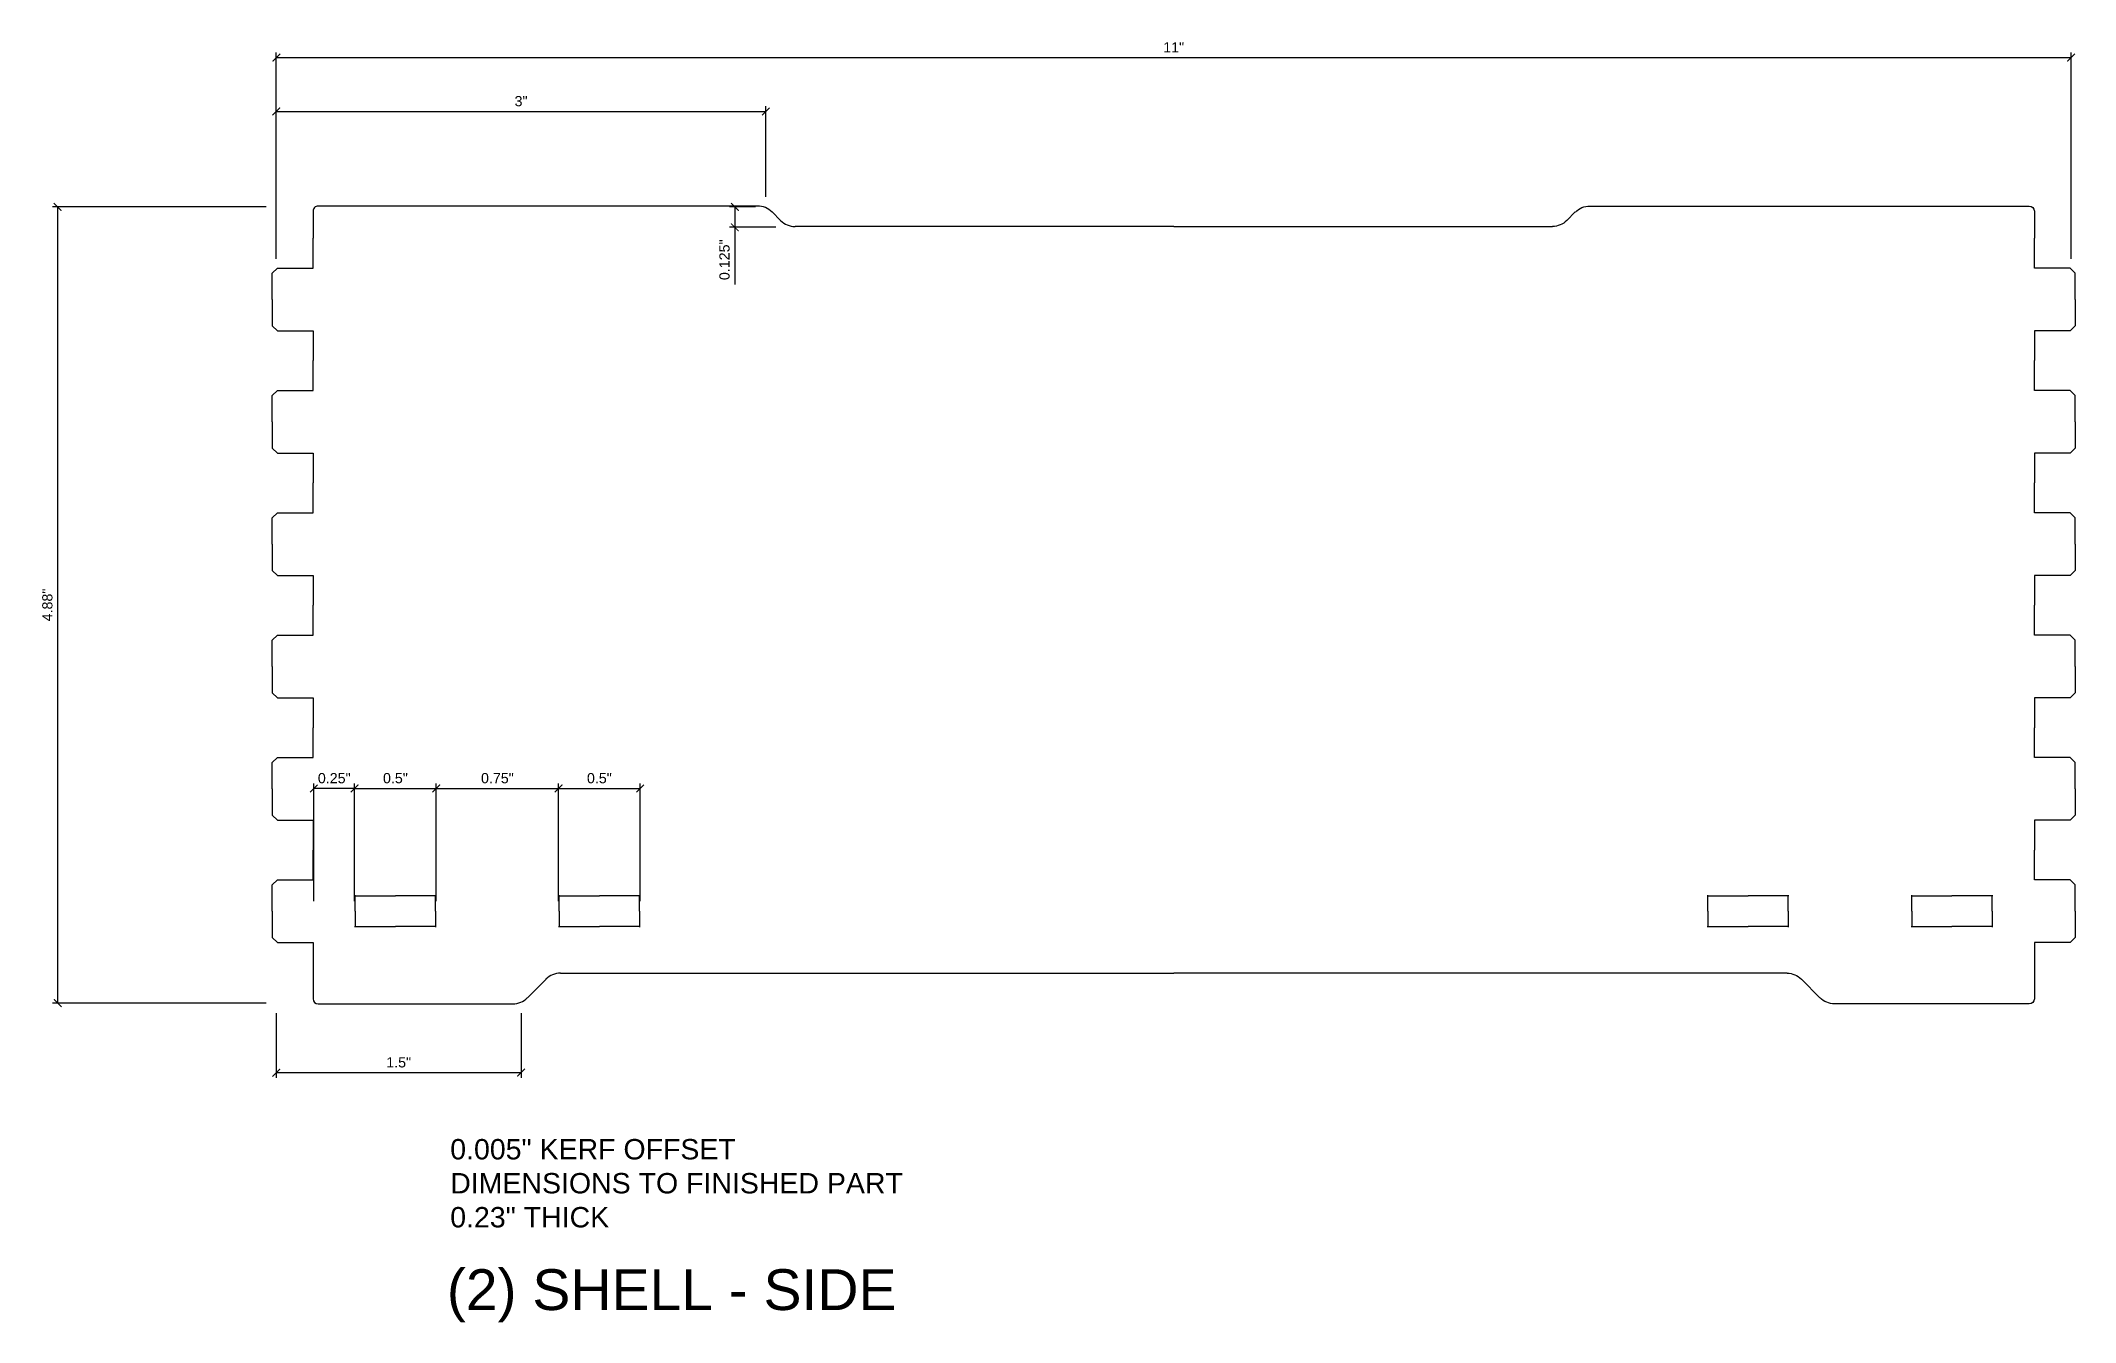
# Model space of a CAD drawing. Header units: inches. Extents: x -309 to 118, y -31 to 166.
# Drawn here: x -0.44 to 12.03, y -2.21 to 5.65 of the extents above; entities that cross this region are included whole.
import ezdxf

# ---------------------------------------------------------------- set-up
doc = ezdxf.new("R2010")
doc.units = ezdxf.units.IN
doc.header["$MEASUREMENT"] = 0
doc.layers.add('ANNO', color=6, linetype='Continuous', lineweight=0)
doc.layers.add('CUT', color=1, linetype='Continuous')
doc.styles.get("Standard").update_dxf_attribs({"font": 'arial.ttf'})
doc.dimstyles.get("Standard").update_dxf_attribs({"dimtxt": 0.0625, "dimasz": 0.046875, "dimexe": 0.03125, "dimexo": 0.0625, "dimgap": 0.03125, "dimtad": 1, "dimdec": 4, "dimdsep": 46, "dimtxsty": 'Standard', "dimblk": 'ARCHTICK', "dimcen": 0.09, "dimadec": 0, "dimazin": 0, "dimtfac": 1, "dimtdec": 4, "dimtofl": 0, "dimtmove": 0, "dimatfit": 3, "dimldrblk": 'DOT', "dimfxl": 1, "dimtolj": 1, "dimtzin": 0, "dimarcsym": 0})

msp = doc.modelspace()

# ---------------------------------------------------------------- texts
at = {"layer": 'ANNO', "attachment_point": 1}
for s, insert, char_height in [('0.005" KERF OFFSET^JDIMENSIONS TO FINISHED PART\\P0.23" THICK', (2.06589, -1.08361), 0.125), ('(2) SHELL - SIDE', (2.04542, -1.88186), 0.25)]:
    msp.add_mtext_dynamic_manual_height_columns(s, width=6.5687803, gutter_width=1, heights=[0], dxfattribs=dict(at, insert=insert, char_height=char_height))

# ---------------------------------------------------------------- blocks, each defined once
blk = doc.blocks.new('Dovetail_Out_Half')
for p, q in [((0.24, 0.1925), (0.24, 0.375)), ((-0.01, 0.16125), (0.02125, 0.1925)), ((-0.01, 0), (-0.01, 0.16125)), ((0.02125, 0.1925), (0.24, 0.1925))]:
    blk.add_line(p, q)
blk = doc.blocks.new('BraceHole_Quarter')
at = {"layer": 'CUT', "ltscale": 0.003906}
for p, q in [((-0.25, 0.0935), (0, 0.0935)), ((-0.246, 0), (-0.246, 0.0975))]:
    blk.add_line(p, q, dxfattribs=at)
blk = doc.blocks.new('BraceHole')
at = {"color": 0}
blk.add_blockref('BraceHole_Quarter', (0, 0), dxfattribs=at)
at = {"color": 0, "xscale": -1, "rotation": 180}
blk.add_blockref('BraceHole_Quarter', (0, 0), dxfattribs=at)
at = {"color": 0, "xscale": -1}
blk.add_blockref('BraceHole_Quarter', (0, 0), dxfattribs=at)
at = {"color": 0, "rotation": 180}
blk.add_blockref('BraceHole_Quarter', (0, 0), dxfattribs=at)
blk = doc.blocks.new('BraceHoles')
at = {"color": 0}
for p in [(0.5, 0), (1.75, 0)]:
    blk.add_blockref('BraceHole', p, dxfattribs=at)
blk = doc.blocks.new('Bottom_Side_Half')
at = {"layer": 'CUT', "ltscale": 0.015625}
for p, q in [((-2.55, 1.766), (-5.244, 1.766)), ((-5.275, 1.735), (-5.275, 1.569)), ((-2.41, 1.678), (-2.461, 1.73)), ((0, 1.641), (-2.321, 1.641)), ((-5.275, -2.931), (-5.275, -3.093)), ((-3.961, -3.087), (-3.847, -2.973)), ((-3.759, -2.936), (0, -2.936)), ((-5.244, -3.124), (-4.05, -3.124))]:
    blk.add_line(p, q, dxfattribs=at)
for centre, radius, start, end in [((-5.244, 1.735), 0.0312, 90, 180), ((-2.55, 1.641), 0.125, 45, 90), ((-2.321, 1.766), 0.125, 225, 270), ((-3.759, -3.061), 0.125, 90, 135), ((-5.244, -3.093), 0.0312, 180, 270), ((-4.05, -2.999), 0.125, 270, 315)]:
    blk.add_arc(centre, radius, start, end, dxfattribs=at)
blk.add_blockref('BraceHoles', (-5.27, -2.556))
at = {"layer": 'CUT'}
for p in [(-5.515, 1.194), (-5.515, 0.444), (-5.515, -0.306), (-5.515, -1.056), (-5.515, -1.806), (-5.515, -2.556)]:
    blk.add_blockref('Dovetail_Out_Half', p, dxfattribs=at)
at = {"layer": 'CUT', "xscale": -1, "rotation": 180}
for p in [(-5.515, 1.194), (-5.515, 0.444), (-5.515, -0.306), (-5.515, -1.056), (-5.515, -1.806), (-5.515, -2.556)]:
    blk.add_blockref('Dovetail_Out_Half', p, dxfattribs=at)
blk = doc.blocks.new('Bottom_Side_Full')
at = {"color": 1}
blk.add_blockref('Bottom_Side_Half', (0, 0), dxfattribs=at)
at = {"color": 1, "xscale": -1}
blk.add_blockref('Bottom_Side_Half', (0, 0), dxfattribs=at)
blk = doc.blocks.new('_ArchTick')
at = {"color": 0, "linetype": 'ByBlock', "const_width": 0.15}
blk.add_lwpolyline([(-0.5, -0.5), (0.5, 0.5)], dxfattribs=at)
blk = doc.blocks.new('*D350')
at = {"layer": 'ANNO', "color": 0, "lineweight": -2, "transparency": 16777216}
for p, q in [((1.23, 0.375), (1.23, 1.096)), ((1.48, 1.065), (1.23, 1.065)), ((1.48, 0.375), (1.48, 1.096))]:
    blk.add_line(p, q, dxfattribs=at)
at = {"layer": 'ANNO', "color": 0, "lineweight": -2, "transparency": 16777216, "xscale": 0.046875, "yscale": 0.046875, "zscale": 0.046875, "rotation": 180}
blk.add_blockref('_ArchTick', (1.23, 1.065), dxfattribs=at)
at = {"layer": 'ANNO', "color": 0, "lineweight": -2, "transparency": 16777216, "xscale": 0.046875, "yscale": 0.046875, "zscale": 0.046875}
blk.add_blockref('_ArchTick', (1.48, 1.065), dxfattribs=at)
at = {"layer": 'ANNO', "color": 0, "transparency": 16777216, "insert": (1.355, 1.128), "char_height": 0.0625, "attachment_point": 5}
blk.add_mtext('\\A1;0.25"', dxfattribs=at)
blk = doc.blocks.new('_Dot')
at = {"color": 0, "linetype": 'ByBlock', "lineweight": -2}
blk.add_line((-0.5, 0), (-1, 0), dxfattribs=at)
at = {"color": 0, "linetype": 'ByBlock', "const_width": 0.5}
blk.add_lwpolyline([(-0.25, 0, 1), (0.25, 0, 1)], format="xyb", close=True, dxfattribs=at)
blk = doc.blocks.new('*D351')
at = {"layer": 'ANNO', "color": 0, "lineweight": -2, "transparency": 16777216}
for p, q in [((1.48, 0.375), (1.48, 1.096)), ((1.48, 1.065), (1.98, 1.065)), ((1.98, 0.375), (1.98, 1.096))]:
    blk.add_line(p, q, dxfattribs=at)
at = {"layer": 'ANNO', "color": 0, "lineweight": -2, "transparency": 16777216, "xscale": 0.046875, "yscale": 0.046875, "zscale": 0.046875, "rotation": 180}
blk.add_blockref('_ArchTick', (1.48, 1.065), dxfattribs=at)
at = {"layer": 'ANNO', "color": 0, "lineweight": -2, "transparency": 16777216, "xscale": 0.046875, "yscale": 0.046875, "zscale": 0.046875}
blk.add_blockref('_ArchTick', (1.98, 1.065), dxfattribs=at)
at = {"layer": 'ANNO', "color": 0, "transparency": 16777216, "insert": (1.73, 1.128), "char_height": 0.0625, "attachment_point": 5}
blk.add_mtext('\\A1;0.5"', dxfattribs=at)
blk = doc.blocks.new('*D352')
at = {"layer": 'ANNO', "color": 0, "lineweight": -2, "transparency": 16777216}
for p, q in [((1.98, 0.375), (1.98, 1.096)), ((1.98, 1.065), (2.73, 1.065)), ((2.73, 0.375), (2.73, 1.096))]:
    blk.add_line(p, q, dxfattribs=at)
at = {"layer": 'ANNO', "color": 0, "lineweight": -2, "transparency": 16777216, "xscale": 0.046875, "yscale": 0.046875, "zscale": 0.046875, "rotation": 180}
blk.add_blockref('_ArchTick', (1.98, 1.065), dxfattribs=at)
at = {"layer": 'ANNO', "color": 0, "lineweight": -2, "transparency": 16777216, "xscale": 0.046875, "yscale": 0.046875, "zscale": 0.046875}
blk.add_blockref('_ArchTick', (2.73, 1.065), dxfattribs=at)
at = {"layer": 'ANNO', "color": 0, "transparency": 16777216, "insert": (2.355, 1.128), "char_height": 0.0625, "attachment_point": 5}
blk.add_mtext('\\A1;0.75"', dxfattribs=at)
blk = doc.blocks.new('*D353')
at = {"layer": 'ANNO', "color": 0, "lineweight": -2, "transparency": 16777216}
for p, q in [((2.73, 0.375), (2.73, 1.096)), ((2.73, 1.065), (3.23, 1.065)), ((3.23, 0.375), (3.23, 1.096))]:
    blk.add_line(p, q, dxfattribs=at)
at = {"layer": 'ANNO', "color": 0, "lineweight": -2, "transparency": 16777216, "xscale": 0.046875, "yscale": 0.046875, "zscale": 0.046875, "rotation": 180}
blk.add_blockref('_ArchTick', (2.73, 1.065), dxfattribs=at)
at = {"layer": 'ANNO', "color": 0, "lineweight": -2, "transparency": 16777216, "xscale": 0.046875, "yscale": 0.046875, "zscale": 0.046875}
blk.add_blockref('_ArchTick', (3.23, 1.065), dxfattribs=at)
at = {"layer": 'ANNO', "color": 0, "transparency": 16777216, "insert": (2.98, 1.128), "char_height": 0.0625, "attachment_point": 5}
blk.add_mtext('\\A1;0.5"', dxfattribs=at)
blk = doc.blocks.new('*D354')
at = {"layer": 'ANNO', "color": 0, "lineweight": -2, "transparency": 16777216}
for p, q in [((1, 4.692), (1, 5.247)), ((4, 4.692), (4, 5.247)), ((1, 5.215), (4, 5.215))]:
    blk.add_line(p, q, dxfattribs=at)
at = {"layer": 'ANNO', "color": 0, "lineweight": -2, "transparency": 16777216, "xscale": 0.046875, "yscale": 0.046875, "zscale": 0.046875, "rotation": 180}
blk.add_blockref('_ArchTick', (1, 5.215), dxfattribs=at)
at = {"layer": 'ANNO', "color": 0, "lineweight": -2, "transparency": 16777216, "xscale": 0.046875, "yscale": 0.046875, "zscale": 0.046875}
blk.add_blockref('_ArchTick', (4, 5.215), dxfattribs=at)
at = {"layer": 'ANNO', "color": 0, "transparency": 16777216, "insert": (2.5, 5.278), "char_height": 0.0625, "attachment_point": 5}
blk.add_mtext('\\A1;3"', dxfattribs=at)
blk = doc.blocks.new('*D355')
at = {"layer": 'ANNO', "color": 0, "lineweight": -2, "transparency": 16777216}
for p, q in [((3.937, 4.63), (3.778, 4.63)), ((3.81, 4.63), (3.81, 4.505)), ((4.062, 4.505), (3.778, 4.505)), ((3.81, 4.505), (3.81, 4.154))]:
    blk.add_line(p, q, dxfattribs=at)
at = {"layer": 'ANNO', "color": 0, "lineweight": -2, "transparency": 16777216, "xscale": 0.046875, "yscale": 0.046875, "zscale": 0.046875}
for p, rotation in [((3.81, 4.63), 90), ((3.81, 4.505), 270)]:
    blk.add_blockref('_ArchTick', p, dxfattribs=dict(at, rotation=rotation))
at = {"layer": 'ANNO', "color": 0, "transparency": 16777216, "insert": (3.747, 4.306), "char_height": 0.0625, "attachment_point": 5, "rotation": 90}
blk.add_mtext('\\A1;0.125"', dxfattribs=at)
blk = doc.blocks.new('*D356')
at = {"layer": 'ANNO', "color": 0, "lineweight": -2, "transparency": 16777216}
for p, q in [((0.937, 4.63), (-0.371, 4.63)), ((-0.34, -0.25), (-0.34, 4.63)), ((0.937, -0.25), (-0.371, -0.25))]:
    blk.add_line(p, q, dxfattribs=at)
at = {"layer": 'ANNO', "color": 0, "lineweight": -2, "transparency": 16777216, "xscale": 0.046875, "yscale": 0.046875, "zscale": 0.046875}
for p, rotation in [((-0.34, 4.63), 90), ((-0.34, -0.25), 270)]:
    blk.add_blockref('_ArchTick', p, dxfattribs=dict(at, rotation=rotation))
at = {"layer": 'ANNO', "color": 0, "transparency": 16777216, "insert": (-0.403, 2.19), "char_height": 0.0625, "attachment_point": 5, "rotation": 90}
blk.add_mtext('\\A1;4.88"', dxfattribs=at)
blk = doc.blocks.new('*D366')
at = {"layer": 'ANNO', "color": 0, "lineweight": -2, "transparency": 16777216}
for p, q in [((1, 4.312), (1, 5.576)), ((1, 5.545), (12, 5.545)), ((12, 4.312), (12, 5.576))]:
    blk.add_line(p, q, dxfattribs=at)
at = {"layer": 'ANNO', "color": 0, "lineweight": -2, "transparency": 16777216, "xscale": 0.046875, "yscale": 0.046875, "zscale": 0.046875, "rotation": 180}
blk.add_blockref('_ArchTick', (1, 5.545), dxfattribs=at)
at = {"layer": 'ANNO', "color": 0, "lineweight": -2, "transparency": 16777216, "xscale": 0.046875, "yscale": 0.046875, "zscale": 0.046875}
blk.add_blockref('_ArchTick', (12, 5.545), dxfattribs=at)
at = {"layer": 'ANNO', "color": 0, "transparency": 16777216, "insert": (6.5, 5.608), "char_height": 0.0625, "attachment_point": 5}
blk.add_mtext('\\A1;11"', dxfattribs=at)
blk = doc.blocks.new('*D368')
at = {"layer": 'ANNO', "color": 0, "lineweight": -2, "transparency": 16777216}
for p, q in [((1, -0.313), (1, -0.708)), ((2.5, -0.313), (2.5, -0.708)), ((2.5, -0.677), (1, -0.677))]:
    blk.add_line(p, q, dxfattribs=at)
at = {"layer": 'ANNO', "color": 0, "lineweight": -2, "transparency": 16777216, "xscale": 0.046875, "yscale": 0.046875, "zscale": 0.046875, "rotation": 180}
blk.add_blockref('_ArchTick', (1, -0.677), dxfattribs=at)
at = {"layer": 'ANNO', "color": 0, "lineweight": -2, "transparency": 16777216, "xscale": 0.046875, "yscale": 0.046875, "zscale": 0.046875}
blk.add_blockref('_ArchTick', (2.5, -0.677), dxfattribs=at)
at = {"layer": 'ANNO', "color": 0, "transparency": 16777216, "insert": (1.75, -0.614), "char_height": 0.0625, "attachment_point": 5}
blk.add_mtext('\\A1;1.5"', dxfattribs=at)

# ---------------------------------------------------------------- dimensions: what is measured, and where the dimension line sits
at = {"layer": 'ANNO'}
for base, p1, p2, picture, middle in [((12, 5.5452), (1, 4.25), (12, 4.25), '*D366', (6.5, 5.60783)), ((4, 5.2153), (1, 4.63), (4, 4.63), '*D354', (2.5, 5.27848)), ((1.98, 1.06512), (1.48, 0.3125), (1.98, 0.3125), '*D351', (1.73, 1.12828)), ((2.73, 1.06512), (1.98, 0.3125), (2.73, 0.3125), '*D352', (2.355, 1.12828)), ((3.23, 1.06512), (2.73, 0.3125), (3.23, 0.3125), '*D353', (2.98, 1.12828)), ((1, -0.67674), (2.5, -0.25), (1, -0.25), '*D368', (1.75, -0.61358))]:
    dim = msp.add_linear_dim(base=base, p1=p1, p2=p2, dimstyle='Standard', override={"dimpost": '"'}, dxfattribs=at)
    dim.commit()
    dim.dimension.update_dxf_attribs({"geometry": picture, "text_midpoint": middle})
for base, p1, p2, picture, middle in [((-0.34002, 4.63), (1, -0.25), (1, 4.63), '*D356', (-0.40318, 2.19)), ((3.80973, 4.505), (4, 4.63), (4.125, 4.505), '*D355', (3.74657, 4.30599))]:
    dim = msp.add_linear_dim(base=base, p1=p1, p2=p2, angle=90, dimstyle='Standard', override={"dimpost": '"'}, dxfattribs=at)
    dim.commit()
    dim.dimension.update_dxf_attribs({"geometry": picture, "text_midpoint": middle})
dim = msp.add_linear_dim(base=(1.23, 1.06512), p1=(1.48, 0.3125), p2=(1.23, 0.3125), dimstyle='Standard', override={"dimpost": '"'}, dxfattribs=at)
dim.commit()
dim.dimension.update_dxf_attribs({"geometry": '*D350', "text_midpoint": (1.355, 1.06512), "dimtype": 160})

# ---------------------------------------------------------------- block references
at = {"layer": 'CUT', "xscale": -1}
msp.add_blockref('Bottom_Side_Full', (6.5, 2.86888), dxfattribs=at)

msp.set_redraw_order([(e.dxf.handle, doc.entitydb.next_handle()) for e in msp.query("TEXT MTEXT ATTDEF DIMENSION ARC_DIMENSION")])  # texts and dimensions are drawn at this point

doc.saveas('drawing.dxf')
